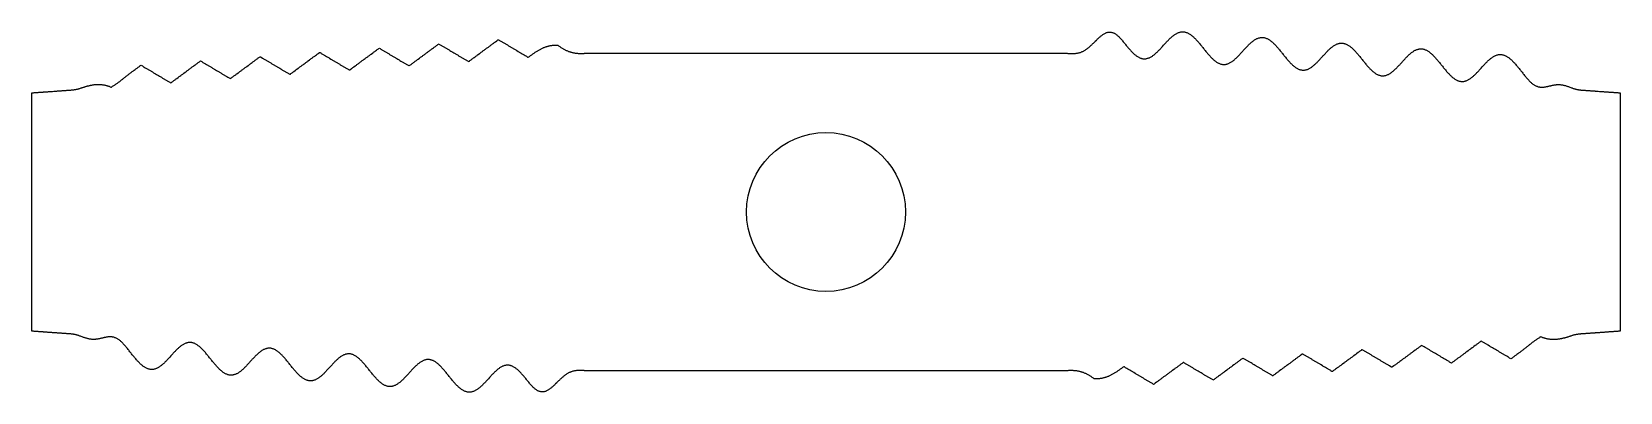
# Model space of a CAD drawing. Header units: inches. Extents: x -21.3 to 48.7, y 37.6 to 53.5.
import ezdxf

# ---------------------------------------------------------------- set-up
doc = ezdxf.new("R2010")
doc.units = ezdxf.units.IN
doc.header["$MEASUREMENT"] = 0
doc.layers.add('cut', color=250, linetype='Continuous')

msp = doc.modelspace()

# ---------------------------------------------------------------- linework, layer by layer
at = {"layer": 'cut'}
msp.add_line((3.181, 52.514), (24.136, 52.514), dxfattribs=at)
msp.add_lwpolyline([(24.136, 52.514), (24.162, 52.514), (24.189, 52.512), (24.215, 52.51), (24.241, 52.508), (24.267, 52.506), (24.293, 52.504), (24.32, 52.503), (24.346, 52.501), (24.372, 52.499), (24.398, 52.498), (24.424, 52.497), (24.451, 52.496), (24.477, 52.495), (24.503, 52.495), (24.529, 52.495), (24.555, 52.495), (24.582, 52.496), (24.608, 52.497), (24.634, 52.499), (24.66, 52.502), (24.686, 52.505), (24.713, 52.509), (24.739, 52.513), (24.765, 52.518), (24.791, 52.524), (24.817, 52.531), (24.844, 52.539), (24.87, 52.547), (24.896, 52.557), (24.922, 52.567), (24.948, 52.578), (24.975, 52.59), (25.001, 52.604), (25.027, 52.618), (25.053, 52.633), (25.079, 52.649), (25.106, 52.666), (25.132, 52.684), (25.158, 52.703), (25.184, 52.722), (25.21, 52.743), (25.237, 52.764), (25.263, 52.786), (25.289, 52.809), (25.315, 52.832), (25.341, 52.856), (25.368, 52.88), (25.394, 52.905), (25.42, 52.93), (25.446, 52.956), (25.472, 52.982), (25.498, 53.007), (25.525, 53.033), (25.577, 53.085), (25.603, 53.111), (25.629, 53.136), (25.656, 53.161), (25.682, 53.185), (25.708, 53.209), (25.734, 53.232), (25.76, 53.254), (25.787, 53.275), (25.813, 53.296), (25.839, 53.315), (25.865, 53.334), (25.891, 53.351), (25.918, 53.366), (25.944, 53.381), (25.97, 53.394), (25.996, 53.405), (26.022, 53.415), (26.049, 53.424), (26.075, 53.43), (26.101, 53.435), (26.127, 53.438), (26.154, 53.44), (26.18, 53.44), (26.206, 53.437), (26.232, 53.433), (26.258, 53.428), (26.285, 53.42), (26.311, 53.41), (26.337, 53.399), (26.363, 53.386), (26.389, 53.371), (26.415, 53.355), (26.442, 53.337), (26.468, 53.317), (26.494, 53.296), (26.52, 53.273), (26.546, 53.249), (26.573, 53.223), (26.599, 53.197), (26.625, 53.169), (26.651, 53.14), (26.677, 53.11), (26.704, 53.08), (26.73, 53.048), (26.756, 53.016), (26.782, 52.984), (26.808, 52.951), (26.835, 52.918), (26.861, 52.886), (26.887, 52.854), (26.913, 52.822), (26.939, 52.79), (26.966, 52.759), (26.992, 52.728), (27.018, 52.697), (27.044, 52.668), (27.07, 52.639), (27.097, 52.61), (27.123, 52.583), (27.149, 52.556), (27.175, 52.53), (27.201, 52.505), (27.228, 52.481), (27.254, 52.458), (27.28, 52.436), (27.306, 52.416), (27.332, 52.396), (27.359, 52.378), (27.385, 52.361), (27.411, 52.345), (27.437, 52.331), (27.463, 52.317), (27.49, 52.306), (27.516, 52.295), (27.542, 52.286), (27.568, 52.279), (27.594, 52.273), (27.621, 52.268), (27.647, 52.265), (27.673, 52.263), (27.699, 52.263), (27.725, 52.264), (27.752, 52.266), (27.778, 52.27), (27.804, 52.276), (27.83, 52.283), (27.856, 52.291), (27.883, 52.3), (27.909, 52.311), (27.935, 52.323), (27.961, 52.337), (27.987, 52.351), (28.014, 52.367), (28.04, 52.384), (28.066, 52.403), (28.092, 52.422), (28.118, 52.442), (28.145, 52.464), (28.171, 52.486), (28.197, 52.509), (28.223, 52.533), (28.249, 52.558), (28.276, 52.583), (28.302, 52.609), (28.328, 52.636), (28.354, 52.663), (28.38, 52.691), (28.407, 52.719), (28.433, 52.747), (28.459, 52.775), (28.485, 52.804), (28.538, 52.862), (28.564, 52.891), (28.59, 52.92), (28.616, 52.949), (28.642, 52.977), (28.669, 53.006), (28.695, 53.034), (28.721, 53.061), (28.747, 53.088), (28.773, 53.114), (28.8, 53.14), (28.826, 53.166), (28.852, 53.19), (28.878, 53.214), (28.904, 53.237), (28.931, 53.258), (28.957, 53.279), (28.983, 53.299), (29.009, 53.318), (29.035, 53.336), (29.062, 53.353), (29.088, 53.368), (29.114, 53.383), (29.14, 53.396), (29.166, 53.408), (29.193, 53.418), (29.219, 53.427), (29.245, 53.435), (29.271, 53.441), (29.297, 53.446), (29.324, 53.45), (29.35, 53.452), (29.376, 53.452), (29.402, 53.452), (29.428, 53.449), (29.455, 53.446), (29.481, 53.441), (29.507, 53.434), (29.533, 53.426), (29.559, 53.417), (29.586, 53.406), (29.612, 53.393), (29.638, 53.38), (29.664, 53.365), (29.69, 53.349), (29.717, 53.331), (29.743, 53.313), (29.769, 53.293), (29.795, 53.272), (29.821, 53.25), (29.848, 53.226), (29.874, 53.202), (29.9, 53.177), (29.926, 53.151), (29.952, 53.124), (29.978, 53.096), (30.005, 53.067), (30.031, 53.038), (30.057, 53.008), (30.083, 52.977), (30.109, 52.946), (30.136, 52.915), (30.162, 52.883), (30.188, 52.851), (30.214, 52.819), (30.24, 52.786), (30.267, 52.753), (30.293, 52.721), (30.319, 52.688), (30.345, 52.655), (30.372, 52.623), (30.398, 52.591), (30.424, 52.559), (30.45, 52.527), (30.476, 52.496), (30.503, 52.465), (30.529, 52.435), (30.555, 52.406), (30.581, 52.377), (30.607, 52.349), (30.634, 52.322), (30.66, 52.295), (30.686, 52.27), (30.712, 52.245), (30.738, 52.222), (30.765, 52.199), (30.791, 52.178), (30.817, 52.158), (30.843, 52.139), (30.869, 52.121), (30.895, 52.104), (30.922, 52.089), (30.948, 52.075), (30.974, 52.063), (31, 52.051), (31.026, 52.042), (31.053, 52.033), (31.079, 52.026), (31.105, 52.021), (31.131, 52.017), (31.157, 52.014), (31.184, 52.013), (31.21, 52.013), (31.236, 52.015), (31.262, 52.018), (31.288, 52.022), (31.315, 52.028), (31.341, 52.036), (31.367, 52.044), (31.393, 52.054), (31.419, 52.066), (31.446, 52.079), (31.472, 52.093), (31.498, 52.108), (31.524, 52.124), (31.55, 52.142), (31.577, 52.16), (31.603, 52.18), (31.629, 52.201), (31.655, 52.222), (31.681, 52.245), (31.708, 52.269), (31.734, 52.293), (31.76, 52.318), (31.786, 52.343), (31.812, 52.37), (31.839, 52.397), (31.865, 52.424), (31.891, 52.452), (31.917, 52.48), (31.943, 52.509), (31.97, 52.537), (31.996, 52.566), (32.022, 52.595), (32.048, 52.624), (32.074, 52.653), (32.101, 52.682), (32.127, 52.71), (32.153, 52.739), (32.179, 52.767), (32.205, 52.795), (32.232, 52.822), (32.258, 52.849), (32.284, 52.875), (32.31, 52.901), (32.336, 52.926), (32.363, 52.95), (32.389, 52.973), (32.415, 52.996), (32.441, 53.017), (32.467, 53.038), (32.494, 53.057), (32.52, 53.076), (32.546, 53.093), (32.572, 53.109), (32.598, 53.124), (32.625, 53.138), (32.651, 53.151), (32.677, 53.162), (32.703, 53.172), (32.729, 53.181), (32.756, 53.188), (32.782, 53.193), (32.808, 53.198), (32.834, 53.201), (32.86, 53.202), (32.887, 53.202), (32.913, 53.201), (32.939, 53.198), (32.965, 53.194), (32.991, 53.188), (33.018, 53.181), (33.044, 53.172), (33.07, 53.162), (33.096, 53.151), (33.122, 53.138), (33.149, 53.124), (33.175, 53.109), (33.201, 53.092), (33.227, 53.074), (33.253, 53.055), (33.28, 53.034), (33.306, 53.013), (33.332, 52.99), (33.358, 52.967), (33.384, 52.942), (33.411, 52.916), (33.437, 52.89), (33.463, 52.862), (33.489, 52.834), (33.515, 52.805), (33.542, 52.776), (33.568, 52.746), (33.594, 52.715), (33.62, 52.684), (33.646, 52.652), (33.673, 52.62), (33.699, 52.588), (33.725, 52.555), (33.751, 52.523), (33.777, 52.49), (33.804, 52.457), (33.83, 52.425), (33.856, 52.392), (33.882, 52.36), (33.908, 52.328), (33.935, 52.296), (33.961, 52.264), (33.987, 52.233), (34.013, 52.203), (34.039, 52.173), (34.066, 52.144), (34.092, 52.115), (34.118, 52.088), (34.144, 52.061), (34.17, 52.035), (34.197, 52.01), (34.223, 51.986), (34.249, 51.962), (34.275, 51.94), (34.301, 51.919), (34.328, 51.9), (34.354, 51.881), (34.38, 51.864), (34.406, 51.848), (34.432, 51.833), (34.458, 51.82), (34.485, 51.808), (34.511, 51.797), (34.537, 51.788), (34.563, 51.78), (34.59, 51.774), (34.616, 51.769), (34.642, 51.765), (34.668, 51.763), (34.694, 51.763), (34.721, 51.763), (34.747, 51.766), (34.773, 51.769), (34.799, 51.775), (34.825, 51.781), (34.852, 51.789), (34.878, 51.798), (34.904, 51.809), (34.93, 51.821), (34.956, 51.834), (34.983, 51.849), (35.009, 51.864), (35.035, 51.881), (35.061, 51.899), (35.087, 51.918), (35.114, 51.938), (35.14, 51.96), (35.166, 51.982), (35.192, 52.005), (35.218, 52.028), (35.245, 52.053), (35.271, 52.078), (35.297, 52.104), (35.323, 52.131), (35.349, 52.158), (35.375, 52.185), (35.402, 52.213), (35.428, 52.242), (35.454, 52.27), (35.48, 52.299), (35.533, 52.357), (35.559, 52.386), (35.585, 52.415), (35.611, 52.444), (35.637, 52.472), (35.664, 52.5), (35.69, 52.528), (35.716, 52.556), (35.742, 52.583), (35.768, 52.61), (35.795, 52.636), (35.821, 52.661), (35.847, 52.685), (35.873, 52.709), (35.899, 52.732), (35.926, 52.754), (35.952, 52.776), (35.978, 52.796), (36.004, 52.815), (36.03, 52.833), (36.057, 52.85), (36.083, 52.866), (36.109, 52.88), (36.135, 52.894), (36.161, 52.906), (36.188, 52.916), (36.214, 52.926), (36.24, 52.934), (36.266, 52.94), (36.292, 52.945), (36.319, 52.949), (36.345, 52.952), (36.371, 52.952), (36.397, 52.952), (36.423, 52.95), (36.45, 52.947), (36.476, 52.942), (36.502, 52.935), (36.528, 52.928), (36.554, 52.918), (36.581, 52.908), (36.607, 52.896), (36.633, 52.883), (36.659, 52.868), (36.685, 52.852), (36.712, 52.835), (36.738, 52.816), (36.764, 52.797), (36.79, 52.776), (36.816, 52.754), (36.843, 52.731), (36.869, 52.707), (36.895, 52.682), (36.921, 52.656), (36.947, 52.629), (36.974, 52.601), (37, 52.573), (37.026, 52.543), (37.052, 52.514), (37.078, 52.483), (37.105, 52.452), (37.131, 52.421), (37.157, 52.389), (37.183, 52.357), (37.209, 52.325), (37.236, 52.292), (37.262, 52.259), (37.288, 52.227), (37.314, 52.194), (37.34, 52.161), (37.367, 52.129), (37.393, 52.097), (37.419, 52.065), (37.445, 52.033), (37.471, 52.002), (37.498, 51.971), (37.524, 51.941), (37.55, 51.911), (37.576, 51.882), (37.602, 51.854), (37.629, 51.827), (37.655, 51.8), (37.681, 51.774), (37.707, 51.75), (37.733, 51.726), (37.76, 51.703), (37.786, 51.682), (37.812, 51.661), (37.838, 51.642), (37.864, 51.624), (37.891, 51.607), (37.917, 51.592), (37.943, 51.578), (37.969, 51.565), (37.995, 51.553), (38.022, 51.543), (38.048, 51.535), (38.074, 51.527), (38.1, 51.522), (38.126, 51.517), (38.153, 51.514), (38.179, 51.513), (38.205, 51.513), (38.231, 51.514), (38.257, 51.517), (38.284, 51.521), (38.31, 51.527), (38.336, 51.534), (38.362, 51.543), (38.388, 51.552), (38.415, 51.564), (38.441, 51.576), (38.467, 51.59), (38.493, 51.605), (38.519, 51.621), (38.546, 51.638), (38.572, 51.657), (38.598, 51.676), (38.624, 51.697), (38.65, 51.718), (38.677, 51.741), (38.703, 51.764), (38.729, 51.788), (38.755, 51.813), (38.781, 51.839), (38.808, 51.865), (38.834, 51.892), (38.86, 51.919), (38.886, 51.947), (38.912, 51.975), (38.939, 52.003), (38.965, 52.032), (38.991, 52.061), (39.017, 52.09), (39.043, 52.119), (39.07, 52.148), (39.096, 52.176), (39.122, 52.205), (39.148, 52.234), (39.174, 52.262), (39.201, 52.29), (39.227, 52.317), (39.253, 52.344), (39.279, 52.37), (39.305, 52.396), (39.332, 52.421), (39.358, 52.445), (39.384, 52.469), (39.41, 52.491), (39.436, 52.513), (39.463, 52.534), (39.489, 52.554), (39.515, 52.572), (39.541, 52.59), (39.567, 52.606), (39.594, 52.622), (39.62, 52.636), (39.646, 52.649), (39.672, 52.66), (39.698, 52.67), (39.725, 52.679), (39.751, 52.686), (39.777, 52.692), (39.803, 52.697), (39.829, 52.7), (39.855, 52.702), (39.882, 52.702), (39.908, 52.701), (39.934, 52.699), (39.96, 52.695), (39.986, 52.689), (40.013, 52.682), (40.039, 52.674), (40.065, 52.664), (40.091, 52.653), (40.117, 52.641), (40.144, 52.627), (40.17, 52.612), (40.196, 52.595), (40.222, 52.577), (40.248, 52.558), (40.275, 52.538), (40.301, 52.517), (40.327, 52.495), (40.353, 52.471), (40.379, 52.447), (40.406, 52.421), (40.432, 52.395), (40.458, 52.368), (40.484, 52.34), (40.511, 52.311), (40.537, 52.281), (40.563, 52.251), (40.589, 52.221), (40.615, 52.189), (40.642, 52.158), (40.668, 52.126), (40.694, 52.094), (40.72, 52.061), (40.746, 52.029), (40.772, 51.996), (40.799, 51.963), (40.825, 51.931), (40.851, 51.898), (40.877, 51.866), (40.903, 51.834), (40.93, 51.802), (40.956, 51.77), (40.982, 51.739), (41.008, 51.709), (41.034, 51.679), (41.061, 51.649), (41.087, 51.621), (41.113, 51.593), (41.139, 51.566), (41.165, 51.54), (41.192, 51.514), (41.218, 51.49), (41.244, 51.467), (41.27, 51.444), (41.296, 51.423), (41.323, 51.403), (41.349, 51.385), (41.375, 51.367), (41.401, 51.351), (41.427, 51.336), (41.454, 51.322), (41.48, 51.31), (41.506, 51.299), (41.532, 51.29), (41.558, 51.281), (41.585, 51.275), (41.611, 51.27), (41.637, 51.266), (41.663, 51.263), (41.689, 51.263), (41.716, 51.263), (41.742, 51.265), (41.768, 51.269), (41.794, 51.273), (41.82, 51.28), (41.847, 51.287), (41.873, 51.296), (41.899, 51.307), (41.925, 51.319), (41.951, 51.332), (41.978, 51.346), (42.004, 51.361), (42.03, 51.378), (42.056, 51.396), (42.082, 51.415), (42.109, 51.435), (42.135, 51.456), (42.161, 51.477), (42.187, 51.5), (42.213, 51.524), (42.24, 51.548), (42.266, 51.573), (42.292, 51.599), (42.318, 51.626), (42.344, 51.653), (42.371, 51.68), (42.397, 51.708), (42.423, 51.736), (42.449, 51.765), (42.475, 51.794), (42.502, 51.822), (42.528, 51.851), (42.58, 51.909), (42.606, 51.938), (42.633, 51.967), (42.659, 51.995), (42.685, 52.023), (42.711, 52.051), (42.737, 52.078), (42.764, 52.105), (42.79, 52.131), (42.816, 52.156), (42.842, 52.181), (42.868, 52.205), (42.895, 52.228), (42.921, 52.25), (42.947, 52.272), (42.973, 52.292), (42.999, 52.311), (43.026, 52.33), (43.052, 52.347), (43.078, 52.363), (43.104, 52.378), (43.13, 52.391), (43.157, 52.403), (43.183, 52.414), (43.209, 52.424), (43.235, 52.432), (43.261, 52.439), (43.288, 52.445), (43.314, 52.449), (43.34, 52.451), (43.366, 52.452), (43.392, 52.452), (43.419, 52.45), (43.445, 52.447), (43.471, 52.443), (43.497, 52.437), (43.523, 52.429), (43.55, 52.42), (43.576, 52.41), (43.602, 52.398), (43.628, 52.385), (43.654, 52.371), (43.681, 52.355), (43.707, 52.338), (43.733, 52.32), (43.759, 52.3), (43.785, 52.28), (43.812, 52.258), (43.838, 52.235), (43.864, 52.211), (43.89, 52.186), (43.916, 52.161), (43.943, 52.134), (43.969, 52.106), (43.995, 52.078), (44.021, 52.049), (44.047, 52.019), (44.074, 51.989), (44.1, 51.958), (44.126, 51.927), (44.152, 51.895), (44.178, 51.863), (44.205, 51.831), (44.231, 51.798), (44.257, 51.766), (44.283, 51.733), (44.309, 51.7), (44.335, 51.667), (44.362, 51.633), (44.388, 51.6), (44.414, 51.567), (44.44, 51.534), (44.466, 51.501), (44.493, 51.469), (44.519, 51.438), (44.545, 51.407), (44.571, 51.377), (44.597, 51.347), (44.624, 51.319), (44.65, 51.291), (44.676, 51.265), (44.702, 51.24), (44.729, 51.216), (44.755, 51.193), (44.781, 51.172), (44.807, 51.152), (44.833, 51.133), (44.86, 51.116), (44.886, 51.1), (44.912, 51.085), (44.938, 51.072), (44.964, 51.06), (44.991, 51.05), (45.017, 51.041), (45.043, 51.033), (45.069, 51.027), (45.095, 51.022), (45.122, 51.018), (45.148, 51.015), (45.174, 51.013), (45.2, 51.012), (45.226, 51.012), (45.252, 51.013), (45.279, 51.016), (45.305, 51.018), (45.331, 51.022), (45.357, 51.026), (45.383, 51.03), (45.41, 51.036), (45.436, 51.041), (45.462, 51.047), (45.488, 51.053), (45.514, 51.059), (45.541, 51.065), (45.567, 51.072), (45.593, 51.078), (45.619, 51.084), (45.645, 51.09), (45.672, 51.096), (45.698, 51.101), (45.724, 51.106), (45.75, 51.11), (45.776, 51.114), (45.803, 51.118), (45.829, 51.121), (45.855, 51.123), (45.881, 51.125), (45.907, 51.126), (45.934, 51.126), (45.96, 51.126), (45.986, 51.125), (46.012, 51.123), (46.038, 51.121), (46.065, 51.118), (46.091, 51.114), (46.117, 51.11), (46.143, 51.105), (46.169, 51.099), (46.196, 51.093), (46.222, 51.086), (46.248, 51.079), (46.274, 51.071), (46.3, 51.063), (46.327, 51.054), (46.353, 51.045), (46.379, 51.036), (46.405, 51.027), (46.431, 51.017), (46.484, 50.998), (46.51, 50.989), (46.536, 50.979), (46.562, 50.97), (46.589, 50.961), (46.615, 50.952), (46.641, 50.944), (46.667, 50.936), (46.693, 50.928), (46.72, 50.921), (46.746, 50.915), (46.772, 50.909), (46.798, 50.903), (46.824, 50.899), (46.851, 50.895), (46.877, 50.892), (46.903, 50.889), (46.929, 50.887), (46.955, 50.885), (46.982, 50.884), (47.008, 50.882), (47.034, 50.88), (47.06, 50.878), (47.086, 50.876), (47.113, 50.874), (47.139, 50.872), (47.165, 50.87), (47.191, 50.869), (47.217, 50.867), (47.244, 50.865), (47.27, 50.863), (47.296, 50.861), (47.322, 50.859), (47.348, 50.857), (47.375, 50.855), (47.401, 50.854), (47.427, 50.852), (47.453, 50.85), (47.479, 50.848), (47.506, 50.846), (47.532, 50.844), (47.558, 50.842), (47.584, 50.841), (47.61, 50.839), (47.637, 50.837), (47.663, 50.835), (47.689, 50.833), (47.741, 50.829), (47.768, 50.827), (47.794, 50.826), (47.82, 50.824), (47.846, 50.822), (47.872, 50.82), (47.899, 50.818), (47.925, 50.816), (47.951, 50.814), (47.977, 50.812), (48.003, 50.811), (48.03, 50.809), (48.056, 50.807), (48.082, 50.805), (48.108, 50.803), (48.134, 50.801), (48.161, 50.799), (48.187, 50.797), (48.213, 50.796), (48.239, 50.794), (48.265, 50.792), (48.292, 50.79), (48.318, 50.788), (48.344, 50.786), (48.37, 50.784), (48.396, 50.782), (48.423, 50.781), (48.449, 50.779), (48.475, 50.777), (48.501, 50.775), (48.554, 50.771), (48.58, 50.769), (48.606, 50.768), (48.632, 50.766), (48.658, 50.764), (48.658, 40.264), (48.632, 40.262), (48.606, 40.26), (48.58, 40.258), (48.554, 40.256), (48.501, 40.253), (48.475, 40.251), (48.449, 40.249), (48.423, 40.247), (48.396, 40.245), (48.37, 40.243), (48.344, 40.241), (48.318, 40.239), (48.292, 40.238), (48.265, 40.236), (48.239, 40.234), (48.213, 40.232), (48.187, 40.23), (48.161, 40.228), (48.134, 40.226), (48.108, 40.224), (48.082, 40.223), (48.056, 40.221), (48.03, 40.219), (48.003, 40.217), (47.977, 40.215), (47.951, 40.213), (47.925, 40.211), (47.899, 40.21), (47.872, 40.208), (47.846, 40.206), (47.82, 40.204), (47.794, 40.202), (47.768, 40.2), (47.741, 40.198), (47.689, 40.195), (47.663, 40.193), (47.637, 40.191), (47.61, 40.189), (47.584, 40.187), (47.558, 40.185), (47.532, 40.183), (47.506, 40.181), (47.479, 40.18), (47.453, 40.178), (47.427, 40.176), (47.401, 40.174), (47.375, 40.172), (47.348, 40.17), (47.322, 40.168), (47.296, 40.166), (47.27, 40.165), (47.244, 40.163), (47.217, 40.161), (47.191, 40.159), (47.165, 40.157), (47.139, 40.155), (47.113, 40.153), (47.086, 40.152), (47.06, 40.15), (47.034, 40.148), (47.008, 40.146), (46.982, 40.144), (46.955, 40.142), (46.929, 40.14), (46.903, 40.138), (46.877, 40.136), (46.851, 40.134), (46.824, 40.131), (46.798, 40.128), (46.772, 40.124), (46.746, 40.12), (46.72, 40.115), (46.693, 40.11), (46.667, 40.104), (46.641, 40.098), (46.615, 40.091), (46.589, 40.083), (46.562, 40.075), (46.536, 40.067), (46.51, 40.058), (46.484, 40.048), (46.458, 40.039), (46.431, 40.031), (46.405, 40.023), (46.379, 40.015), (46.353, 40.007), (46.327, 39.999), (46.3, 39.992), (46.274, 39.984), (46.248, 39.977), (46.222, 39.97), (46.196, 39.963), (46.169, 39.956), (46.143, 39.949), (46.117, 39.943), (46.091, 39.937), (46.065, 39.931), (46.038, 39.926), (46.012, 39.921), (45.986, 39.916), (45.96, 39.912), (45.934, 39.908), (45.907, 39.905), (45.881, 39.902), (45.855, 39.899), (45.829, 39.897), (45.803, 39.895), (45.776, 39.894), (45.75, 39.893), (45.724, 39.893), (45.698, 39.893), (45.672, 39.894), (45.645, 39.895), (45.619, 39.897), (45.593, 39.899), (45.567, 39.902), (45.541, 39.906), (45.514, 39.909), (45.488, 39.914), (45.462, 39.919), (45.436, 39.924), (45.41, 39.93), (45.383, 39.937), (45.357, 39.944), (45.331, 39.951), (45.305, 39.959), (45.279, 39.968), (45.252, 39.977), (45.226, 39.987), (45.2, 39.997), (45.174, 40.007), (45.148, 40.008), (45.122, 39.993), (45.095, 39.977), (45.069, 39.961), (45.043, 39.944), (45.017, 39.927), (44.991, 39.91), (44.964, 39.892), (44.938, 39.874), (44.912, 39.856), (44.886, 39.837), (44.86, 39.818), (44.833, 39.798), (44.807, 39.779), (44.781, 39.759), (44.755, 39.739), (44.729, 39.718), (44.702, 39.698), (44.676, 39.677), (44.65, 39.657), (44.624, 39.636), (44.597, 39.615), (44.571, 39.594), (44.545, 39.573), (44.519, 39.552), (44.493, 39.531), (44.466, 39.51), (44.44, 39.489), (44.414, 39.468), (44.388, 39.447), (44.362, 39.427), (44.335, 39.407), (44.309, 39.387), (44.283, 39.368), (44.231, 39.329), (44.205, 39.31), (44.178, 39.29), (44.152, 39.271), (44.1, 39.232), (44.074, 39.213), (44.047, 39.194), (44.021, 39.174), (43.969, 39.136), (43.943, 39.116), (43.916, 39.097), (43.89, 39.078), (43.864, 39.058), (43.838, 39.05), (43.785, 39.081), (43.759, 39.097), (43.733, 39.112), (43.707, 39.128), (43.654, 39.159), (43.628, 39.175), (43.602, 39.19), (43.576, 39.206), (43.55, 39.221), (43.523, 39.237), (43.497, 39.253), (43.471, 39.268), (43.445, 39.284), (43.419, 39.299), (43.392, 39.315), (43.366, 39.331), (43.34, 39.346), (43.314, 39.362), (43.288, 39.377), (43.261, 39.393), (43.235, 39.409), (43.209, 39.424), (43.157, 39.455), (43.13, 39.471), (43.104, 39.487), (43.078, 39.502), (43.026, 39.533), (42.999, 39.549), (42.973, 39.564), (42.947, 39.58), (42.921, 39.596), (42.895, 39.611), (42.842, 39.642), (42.816, 39.658), (42.79, 39.674), (42.764, 39.689), (42.711, 39.72), (42.685, 39.736), (42.659, 39.752), (42.633, 39.767), (42.606, 39.783), (42.58, 39.798), (42.554, 39.814), (42.528, 39.822), (42.502, 39.803), (42.475, 39.783), (42.449, 39.764), (42.397, 39.725), (42.371, 39.706), (42.344, 39.687), (42.318, 39.667), (42.292, 39.648), (42.266, 39.629), (42.213, 39.59), (42.187, 39.571), (42.161, 39.551), (42.135, 39.532), (42.082, 39.493), (42.056, 39.474), (42.03, 39.455), (42.004, 39.435), (41.978, 39.416), (41.951, 39.397), (41.899, 39.358), (41.873, 39.339), (41.847, 39.319), (41.82, 39.3), (41.768, 39.261), (41.742, 39.242), (41.716, 39.223), (41.689, 39.203), (41.663, 39.184), (41.637, 39.165), (41.585, 39.126), (41.558, 39.107), (41.532, 39.087), (41.506, 39.068), (41.454, 39.029), (41.427, 39.01), (41.401, 38.991), (41.375, 38.971), (41.349, 38.952), (41.323, 38.933), (41.27, 38.894), (41.244, 38.875), (41.218, 38.859), (41.192, 38.875), (41.165, 38.89), (41.139, 38.906), (41.113, 38.922), (41.087, 38.937), (41.061, 38.953), (41.034, 38.968), (41.008, 38.984), (40.956, 39.015), (40.93, 39.031), (40.903, 39.046), (40.877, 39.062), (40.825, 39.093), (40.799, 39.109), (40.772, 39.124), (40.746, 39.14), (40.72, 39.156), (40.694, 39.171), (40.668, 39.187), (40.642, 39.202), (40.615, 39.218), (40.589, 39.234), (40.563, 39.249), (40.511, 39.28), (40.484, 39.296), (40.458, 39.312), (40.432, 39.327), (40.406, 39.343), (40.379, 39.358), (40.353, 39.374), (40.327, 39.39), (40.301, 39.405), (40.275, 39.421), (40.248, 39.436), (40.222, 39.452), (40.196, 39.468), (40.17, 39.483), (40.144, 39.499), (40.117, 39.514), (40.091, 39.53), (40.065, 39.545), (40.013, 39.577), (39.986, 39.592), (39.96, 39.608), (39.934, 39.623), (39.908, 39.638), (39.882, 39.619), (39.855, 39.6), (39.829, 39.58), (39.803, 39.561), (39.777, 39.542), (39.751, 39.522), (39.698, 39.484), (39.672, 39.464), (39.646, 39.445), (39.62, 39.426), (39.567, 39.387), (39.541, 39.368), (39.515, 39.348), (39.489, 39.329), (39.436, 39.29), (39.41, 39.271), (39.384, 39.252), (39.358, 39.232), (39.332, 39.213), (39.305, 39.194), (39.253, 39.155), (39.227, 39.136), (39.201, 39.116), (39.174, 39.097), (39.122, 39.058), (39.096, 39.039), (39.07, 39.02), (39.043, 39), (39.017, 38.981), (38.991, 38.962), (38.939, 38.923), (38.912, 38.904), (38.886, 38.884), (38.86, 38.865), (38.808, 38.826), (38.781, 38.807), (38.755, 38.788), (38.729, 38.768), (38.703, 38.749), (38.677, 38.73), (38.624, 38.691), (38.598, 38.672), (38.572, 38.684), (38.546, 38.7), (38.493, 38.731), (38.467, 38.747), (38.441, 38.762), (38.415, 38.778), (38.388, 38.794), (38.362, 38.809), (38.336, 38.825), (38.31, 38.84), (38.284, 38.856), (38.257, 38.871), (38.231, 38.887), (38.205, 38.903), (38.179, 38.918), (38.153, 38.934), (38.126, 38.949), (38.1, 38.965), (38.074, 38.981), (38.048, 38.996), (37.995, 39.027), (37.969, 39.043), (37.943, 39.059), (37.917, 39.074), (37.891, 39.09), (37.864, 39.105), (37.838, 39.121), (37.812, 39.137), (37.786, 39.152), (37.76, 39.168), (37.733, 39.183), (37.681, 39.215), (37.655, 39.23), (37.629, 39.246), (37.602, 39.261), (37.55, 39.293), (37.524, 39.308), (37.498, 39.324), (37.471, 39.339), (37.445, 39.355), (37.419, 39.37), (37.393, 39.386), (37.367, 39.402), (37.34, 39.417), (37.314, 39.433), (37.288, 39.449), (37.262, 39.435), (37.236, 39.416), (37.209, 39.397), (37.183, 39.377), (37.157, 39.358), (37.131, 39.339), (37.105, 39.319), (37.052, 39.281), (37.026, 39.261), (37, 39.242), (36.974, 39.223), (36.921, 39.184), (36.895, 39.165), (36.869, 39.145), (36.843, 39.126), (36.816, 39.107), (36.79, 39.087), (36.738, 39.049), (36.712, 39.029), (36.685, 39.01), (36.659, 38.991), (36.607, 38.952), (36.581, 38.933), (36.554, 38.913), (36.528, 38.894), (36.502, 38.875), (36.476, 38.855), (36.423, 38.817), (36.397, 38.797), (36.371, 38.778), (36.345, 38.759), (36.292, 38.72), (36.266, 38.701), (36.24, 38.681), (36.214, 38.662), (36.188, 38.643), (36.161, 38.623), (36.109, 38.585), (36.083, 38.565), (36.057, 38.546), (36.03, 38.527), (35.978, 38.488), (35.952, 38.494), (35.926, 38.509), (35.899, 38.525), (35.873, 38.541), (35.847, 38.556), (35.795, 38.587), (35.768, 38.603), (35.742, 38.619), (35.716, 38.634), (35.664, 38.665), (35.637, 38.681), (35.611, 38.697), (35.585, 38.712), (35.559, 38.728), (35.533, 38.743), (35.48, 38.775), (35.454, 38.79), (35.428, 38.806), (35.402, 38.821), (35.349, 38.852), (35.323, 38.868), (35.297, 38.884), (35.271, 38.899), (35.245, 38.915), (35.218, 38.93), (35.192, 38.946), (35.166, 38.962), (35.14, 38.977), (35.114, 38.993), (35.087, 39.008), (35.061, 39.024), (35.035, 39.04), (35.009, 39.055), (34.983, 39.071), (34.956, 39.086), (34.93, 39.102), (34.904, 39.118), (34.878, 39.133), (34.852, 39.149), (34.825, 39.164), (34.799, 39.18), (34.773, 39.196), (34.721, 39.227), (34.694, 39.242), (34.668, 39.258), (34.642, 39.252), (34.59, 39.213), (34.563, 39.194), (34.537, 39.174), (34.511, 39.155), (34.485, 39.136), (34.458, 39.116), (34.406, 39.078), (34.38, 39.058), (34.354, 39.039), (34.328, 39.02), (34.275, 38.981), (34.249, 38.962), (34.223, 38.942), (34.197, 38.923), (34.17, 38.904), (34.144, 38.884), (34.092, 38.846), (34.066, 38.826), (34.039, 38.807), (34.013, 38.788), (33.961, 38.749), (33.935, 38.73), (33.908, 38.71), (33.882, 38.691), (33.856, 38.672), (33.83, 38.652), (33.777, 38.614), (33.751, 38.594), (33.725, 38.575), (33.699, 38.556), (33.646, 38.517), (33.62, 38.497), (33.594, 38.478), (33.568, 38.459), (33.542, 38.439), (33.515, 38.42), (33.463, 38.381), (33.437, 38.362), (33.411, 38.343), (33.384, 38.323), (33.358, 38.304), (33.332, 38.303), (33.306, 38.319), (33.28, 38.334), (33.253, 38.35), (33.227, 38.366), (33.201, 38.381), (33.175, 38.397), (33.149, 38.412), (33.122, 38.428), (33.096, 38.444), (33.07, 38.459), (33.018, 38.49), (32.991, 38.506), (32.965, 38.522), (32.939, 38.537), (32.913, 38.553), (32.887, 38.568), (32.86, 38.584), (32.834, 38.6), (32.808, 38.615), (32.782, 38.631), (32.756, 38.646), (32.729, 38.662), (32.703, 38.678), (32.677, 38.693), (32.651, 38.709), (32.625, 38.724), (32.598, 38.74), (32.572, 38.756), (32.52, 38.787), (32.494, 38.802), (32.467, 38.818), (32.441, 38.833), (32.389, 38.865), (32.363, 38.88), (32.336, 38.896), (32.31, 38.911), (32.284, 38.927), (32.258, 38.943), (32.205, 38.974), (32.179, 38.989), (32.153, 39.005), (32.127, 39.021), (32.074, 39.052), (32.048, 39.067), (32.022, 39.068), (31.996, 39.049), (31.97, 39.029), (31.943, 39.01), (31.891, 38.971), (31.865, 38.952), (31.839, 38.933), (31.812, 38.913), (31.76, 38.875), (31.734, 38.855), (31.708, 38.836), (31.681, 38.817), (31.655, 38.797), (31.629, 38.778), (31.577, 38.739), (31.55, 38.72), (31.524, 38.7), (31.498, 38.681), (31.446, 38.642), (31.419, 38.623), (31.393, 38.604), (31.367, 38.584), (31.341, 38.565), (31.315, 38.546), (31.262, 38.507), (31.236, 38.488), (31.21, 38.468), (31.184, 38.449), (31.131, 38.41), (31.105, 38.391), (31.079, 38.372), (31.053, 38.352), (31.026, 38.333), (31, 38.314), (30.948, 38.275), (30.922, 38.256), (30.895, 38.236), (30.869, 38.217), (30.817, 38.178), (30.791, 38.159), (30.765, 38.14), (30.738, 38.12), (30.712, 38.113), (30.686, 38.128), (30.66, 38.144), (30.634, 38.159), (30.607, 38.175), (30.581, 38.191), (30.555, 38.206), (30.529, 38.222), (30.503, 38.238), (30.476, 38.253), (30.45, 38.269), (30.424, 38.284), (30.398, 38.3), (30.372, 38.315), (30.345, 38.331), (30.319, 38.347), (30.293, 38.362), (30.267, 38.378), (30.24, 38.393), (30.188, 38.425), (30.162, 38.44), (30.136, 38.456), (30.109, 38.471), (30.057, 38.503), (30.031, 38.518), (30.005, 38.534), (29.978, 38.549), (29.952, 38.565), (29.926, 38.581), (29.9, 38.596), (29.874, 38.612), (29.848, 38.627), (29.821, 38.643), (29.795, 38.659), (29.743, 38.69), (29.717, 38.705), (29.69, 38.721), (29.664, 38.737), (29.638, 38.752), (29.612, 38.768), (29.586, 38.783), (29.559, 38.799), (29.533, 38.815), (29.507, 38.83), (29.481, 38.846), (29.455, 38.861), (29.428, 38.877), (29.402, 38.884), (29.376, 38.865), (29.35, 38.845), (29.324, 38.826), (29.297, 38.807), (29.245, 38.768), (29.219, 38.749), (29.193, 38.729), (29.166, 38.71), (29.114, 38.671), (29.088, 38.652), (29.062, 38.633), (29.035, 38.613), (29.009, 38.594), (28.983, 38.575), (28.931, 38.536), (28.904, 38.517), (28.878, 38.497), (28.852, 38.478), (28.8, 38.439), (28.773, 38.42), (28.747, 38.401), (28.721, 38.381), (28.695, 38.362), (28.669, 38.343), (28.616, 38.304), (28.59, 38.285), (28.564, 38.265), (28.538, 38.246), (28.485, 38.207), (28.459, 38.188), (28.433, 38.169), (28.407, 38.149), (28.38, 38.13), (28.354, 38.111), (28.302, 38.072), (28.276, 38.053), (28.249, 38.033), (28.223, 38.014), (28.171, 37.975), (28.145, 37.956), (28.118, 37.937), (28.092, 37.922), (28.066, 37.938), (28.04, 37.953), (27.987, 37.985), (27.961, 38), (27.935, 38.016), (27.909, 38.031), (27.856, 38.063), (27.83, 38.078), (27.804, 38.094), (27.778, 38.109), (27.752, 38.125), (27.725, 38.14), (27.699, 38.156), (27.673, 38.172), (27.647, 38.187), (27.621, 38.203), (27.594, 38.218), (27.568, 38.234), (27.542, 38.25), (27.516, 38.265), (27.49, 38.281), (27.463, 38.296), (27.437, 38.312), (27.411, 38.328), (27.359, 38.359), (27.332, 38.374), (27.306, 38.39), (27.28, 38.406), (27.228, 38.437), (27.201, 38.452), (27.175, 38.468), (27.149, 38.484), (27.123, 38.499), (27.097, 38.515), (27.044, 38.546), (27.018, 38.562), (26.992, 38.577), (26.966, 38.593), (26.913, 38.624), (26.887, 38.64), (26.861, 38.655), (26.835, 38.671), (26.808, 38.686), (26.782, 38.7), (26.73, 38.662), (26.704, 38.643), (26.677, 38.623), (26.651, 38.604), (26.625, 38.586), (26.599, 38.567), (26.573, 38.548), (26.546, 38.53), (26.52, 38.512), (26.494, 38.494), (26.468, 38.477), (26.442, 38.46), (26.415, 38.443), (26.389, 38.426), (26.363, 38.41), (26.337, 38.395), (26.311, 38.379), (26.285, 38.364), (26.258, 38.35), (26.232, 38.336), (26.206, 38.323), (26.18, 38.31), (26.154, 38.297), (26.127, 38.285), (26.101, 38.274), (26.075, 38.263), (26.049, 38.253), (26.022, 38.243), (25.996, 38.234), (25.97, 38.225), (25.944, 38.217), (25.918, 38.209), (25.891, 38.202), (25.865, 38.196), (25.839, 38.19), (25.813, 38.185), (25.787, 38.18), (25.76, 38.176), (25.734, 38.173), (25.708, 38.17), (25.682, 38.168), (25.656, 38.166), (25.629, 38.165), (25.603, 38.164), (25.577, 38.164), (25.551, 38.165), (25.525, 38.166), (25.498, 38.168), (25.472, 38.17), (25.446, 38.189), (25.42, 38.208), (25.394, 38.227), (25.368, 38.245), (25.341, 38.262), (25.315, 38.279), (25.289, 38.296), (25.263, 38.311), (25.237, 38.327), (25.21, 38.341), (25.184, 38.355), (25.158, 38.369), (25.132, 38.382), (25.106, 38.394), (25.079, 38.406), (25.053, 38.417), (25.027, 38.428), (25.001, 38.438), (24.975, 38.447), (24.948, 38.456), (24.922, 38.464), (24.896, 38.472), (24.87, 38.479), (24.844, 38.486), (24.817, 38.492), (24.791, 38.497), (24.765, 38.502), (24.739, 38.507), (24.713, 38.511), (24.686, 38.514), (24.66, 38.518), (24.634, 38.52), (24.608, 38.523), (24.582, 38.524), (24.555, 38.526), (24.529, 38.527), (24.503, 38.528), (24.477, 38.528), (24.451, 38.528), (24.424, 38.528), (24.398, 38.527), (24.372, 38.526), (24.346, 38.525), (24.32, 38.524), (24.293, 38.523), (24.267, 38.521), (24.241, 38.52), (24.215, 38.518), (24.189, 38.516), (24.162, 38.514), (24.136, 38.514), (3.181, 38.514), (3.154, 38.514), (3.128, 38.516), (3.102, 38.518), (3.076, 38.52), (3.049, 38.521), (3.023, 38.523), (2.997, 38.525), (2.971, 38.527), (2.945, 38.528), (2.919, 38.53), (2.892, 38.531), (2.866, 38.532), (2.84, 38.532), (2.814, 38.533), (2.788, 38.533), (2.761, 38.532), (2.735, 38.531), (2.709, 38.53), (2.683, 38.528), (2.657, 38.526), (2.63, 38.523), (2.604, 38.519), (2.578, 38.515), (2.552, 38.509), (2.526, 38.503), (2.499, 38.497), (2.473, 38.489), (2.447, 38.48), (2.421, 38.471), (2.395, 38.461), (2.368, 38.449), (2.342, 38.437), (2.316, 38.424), (2.29, 38.41), (2.264, 38.395), (2.237, 38.379), (2.211, 38.362), (2.185, 38.344), (2.159, 38.325), (2.133, 38.305), (2.106, 38.285), (2.08, 38.264), (2.054, 38.242), (2.028, 38.219), (2.002, 38.196), (1.975, 38.172), (1.949, 38.147), (1.923, 38.122), (1.897, 38.097), (1.871, 38.072), (1.844, 38.046), (1.818, 38.02), (1.792, 37.994), (1.74, 37.942), (1.713, 37.917), (1.687, 37.892), (1.661, 37.867), (1.635, 37.843), (1.609, 37.819), (1.582, 37.796), (1.556, 37.774), (1.53, 37.752), (1.504, 37.732), (1.478, 37.712), (1.451, 37.694), (1.425, 37.677), (1.399, 37.661), (1.373, 37.647), (1.347, 37.634), (1.32, 37.622), (1.294, 37.612), (1.268, 37.604), (1.242, 37.597), (1.216, 37.592), (1.189, 37.589), (1.163, 37.588), (1.137, 37.588), (1.111, 37.59), (1.085, 37.594), (1.058, 37.6), (1.032, 37.608), (1.006, 37.617), (0.98, 37.628), (0.954, 37.641), (0.927, 37.656), (0.901, 37.673), (0.875, 37.691), (0.849, 37.711), (0.823, 37.732), (0.796, 37.755), (0.77, 37.779), (0.744, 37.804), (0.718, 37.831), (0.692, 37.859), (0.665, 37.887), (0.639, 37.917), (0.613, 37.948), (0.587, 37.979), (0.561, 38.011), (0.534, 38.044), (0.508, 38.076), (0.482, 38.109), (0.456, 38.142), (0.43, 38.174), (0.403, 38.206), (0.377, 38.238), (0.351, 38.269), (0.325, 38.3), (0.299, 38.33), (0.272, 38.36), (0.246, 38.389), (0.22, 38.417), (0.194, 38.445), (0.168, 38.472), (0.141, 38.498), (0.115, 38.522), (0.089, 38.546), (0.063, 38.569), (0.037, 38.591), (0.01, 38.612), (-0.016, 38.631), (-0.042, 38.65), (-0.068, 38.667), (-0.094, 38.682), (-0.121, 38.697), (-0.147, 38.71), (-0.173, 38.722), (-0.199, 38.732), (-0.225, 38.741), (-0.252, 38.749), (-0.278, 38.755), (-0.304, 38.76), (-0.33, 38.763), (-0.356, 38.765), (-0.383, 38.765), (-0.409, 38.764), (-0.435, 38.761), (-0.461, 38.757), (-0.487, 38.752), (-0.514, 38.745), (-0.54, 38.737), (-0.566, 38.727), (-0.592, 38.716), (-0.618, 38.704), (-0.644, 38.691), (-0.671, 38.676), (-0.697, 38.66), (-0.723, 38.643), (-0.749, 38.625), (-0.775, 38.606), (-0.802, 38.585), (-0.828, 38.564), (-0.854, 38.542), (-0.88, 38.519), (-0.906, 38.495), (-0.933, 38.47), (-0.959, 38.445), (-0.985, 38.418), (-1.011, 38.392), (-1.037, 38.365), (-1.064, 38.337), (-1.09, 38.309), (-1.116, 38.281), (-1.142, 38.252), (-1.169, 38.223), (-1.221, 38.165), (-1.247, 38.136), (-1.273, 38.107), (-1.3, 38.079), (-1.326, 38.05), (-1.352, 38.022), (-1.378, 37.994), (-1.404, 37.967), (-1.431, 37.94), (-1.457, 37.913), (-1.483, 37.887), (-1.509, 37.862), (-1.535, 37.838), (-1.561, 37.814), (-1.588, 37.791), (-1.614, 37.769), (-1.64, 37.748), (-1.666, 37.728), (-1.692, 37.709), (-1.719, 37.691), (-1.745, 37.675), (-1.771, 37.659), (-1.797, 37.645), (-1.823, 37.632), (-1.85, 37.62), (-1.876, 37.609), (-1.902, 37.6), (-1.928, 37.593), (-1.954, 37.586), (-1.981, 37.581), (-2.007, 37.578), (-2.033, 37.576), (-2.059, 37.575), (-2.085, 37.576), (-2.112, 37.578), (-2.138, 37.582), (-2.164, 37.587), (-2.19, 37.594), (-2.216, 37.602), (-2.243, 37.611), (-2.269, 37.622), (-2.295, 37.634), (-2.321, 37.648), (-2.347, 37.662), (-2.374, 37.679), (-2.4, 37.696), (-2.426, 37.715), (-2.452, 37.735), (-2.478, 37.756), (-2.505, 37.778), (-2.531, 37.801), (-2.557, 37.825), (-2.583, 37.851), (-2.609, 37.877), (-2.636, 37.904), (-2.662, 37.932), (-2.688, 37.96), (-2.714, 37.99), (-2.74, 38.02), (-2.767, 38.05), (-2.793, 38.081), (-2.819, 38.113), (-2.845, 38.144), (-2.871, 38.177), (-2.898, 38.209), (-2.924, 38.242), (-2.95, 38.274), (-2.976, 38.307), (-3.002, 38.34), (-3.029, 38.372), (-3.055, 38.405), (-3.081, 38.437), (-3.107, 38.469), (-3.133, 38.5), (-3.16, 38.532), (-3.186, 38.562), (-3.212, 38.592), (-3.238, 38.622), (-3.264, 38.651), (-3.291, 38.679), (-3.317, 38.706), (-3.343, 38.732), (-3.369, 38.758), (-3.395, 38.782), (-3.422, 38.806), (-3.448, 38.828), (-3.474, 38.85), (-3.5, 38.87), (-3.526, 38.889), (-3.553, 38.907), (-3.579, 38.923), (-3.605, 38.938), (-3.631, 38.952), (-3.657, 38.965), (-3.684, 38.976), (-3.71, 38.986), (-3.736, 38.994), (-3.762, 39.001), (-3.788, 39.007), (-3.815, 39.011), (-3.841, 39.014), (-3.867, 39.015), (-3.893, 39.015), (-3.919, 39.013), (-3.946, 39.01), (-3.972, 39.005), (-3.998, 38.999), (-4.024, 38.992), (-4.05, 38.983), (-4.077, 38.973), (-4.103, 38.962), (-4.129, 38.949), (-4.155, 38.935), (-4.181, 38.92), (-4.208, 38.903), (-4.234, 38.886), (-4.26, 38.867), (-4.286, 38.847), (-4.312, 38.827), (-4.339, 38.805), (-4.365, 38.782), (-4.391, 38.759), (-4.417, 38.735), (-4.443, 38.71), (-4.47, 38.684), (-4.496, 38.658), (-4.522, 38.631), (-4.548, 38.603), (-4.574, 38.576), (-4.601, 38.548), (-4.627, 38.519), (-4.653, 38.49), (-4.679, 38.462), (-4.705, 38.433), (-4.732, 38.404), (-4.758, 38.375), (-4.784, 38.346), (-4.81, 38.317), (-4.836, 38.289), (-4.863, 38.261), (-4.889, 38.233), (-4.915, 38.206), (-4.941, 38.179), (-4.967, 38.152), (-4.994, 38.127), (-5.02, 38.102), (-5.046, 38.078), (-5.072, 38.054), (-5.098, 38.032), (-5.124, 38.01), (-5.151, 37.99), (-5.177, 37.97), (-5.203, 37.952), (-5.229, 37.934), (-5.255, 37.918), (-5.282, 37.903), (-5.308, 37.889), (-5.334, 37.877), (-5.36, 37.866), (-5.387, 37.856), (-5.413, 37.847), (-5.439, 37.84), (-5.465, 37.834), (-5.491, 37.83), (-5.518, 37.827), (-5.544, 37.825), (-5.57, 37.825), (-5.596, 37.827), (-5.622, 37.829), (-5.649, 37.834), (-5.675, 37.839), (-5.701, 37.847), (-5.727, 37.855), (-5.753, 37.865), (-5.78, 37.877), (-5.806, 37.889), (-5.832, 37.904), (-5.858, 37.919), (-5.884, 37.936), (-5.911, 37.954), (-5.937, 37.973), (-5.963, 37.993), (-5.989, 38.015), (-6.015, 38.037), (-6.041, 38.061), (-6.068, 38.086), (-6.094, 38.111), (-6.12, 38.138), (-6.146, 38.165), (-6.172, 38.193), (-6.199, 38.222), (-6.225, 38.252), (-6.251, 38.282), (-6.277, 38.313), (-6.303, 38.344), (-6.33, 38.376), (-6.356, 38.407), (-6.382, 38.44), (-6.408, 38.472), (-6.434, 38.505), (-6.461, 38.538), (-6.487, 38.57), (-6.513, 38.603), (-6.539, 38.635), (-6.565, 38.668), (-6.592, 38.7), (-6.618, 38.732), (-6.644, 38.763), (-6.67, 38.794), (-6.696, 38.825), (-6.723, 38.854), (-6.749, 38.884), (-6.775, 38.912), (-6.801, 38.94), (-6.827, 38.967), (-6.854, 38.993), (-6.88, 39.018), (-6.906, 39.042), (-6.932, 39.065), (-6.958, 39.087), (-6.985, 39.108), (-7.011, 39.128), (-7.037, 39.146), (-7.063, 39.164), (-7.089, 39.18), (-7.116, 39.194), (-7.142, 39.208), (-7.168, 39.22), (-7.194, 39.23), (-7.22, 39.24), (-7.247, 39.247), (-7.273, 39.254), (-7.299, 39.259), (-7.325, 39.262), (-7.351, 39.264), (-7.378, 39.265), (-7.404, 39.264), (-7.43, 39.262), (-7.456, 39.258), (-7.482, 39.253), (-7.509, 39.246), (-7.535, 39.239), (-7.561, 39.229), (-7.587, 39.219), (-7.613, 39.207), (-7.64, 39.193), (-7.666, 39.179), (-7.692, 39.163), (-7.718, 39.146), (-7.744, 39.128), (-7.771, 39.109), (-7.797, 39.089), (-7.823, 39.068), (-7.849, 39.046), (-7.875, 39.023), (-7.902, 38.999), (-7.928, 38.975), (-7.954, 38.949), (-7.98, 38.923), (-8.006, 38.897), (-8.033, 38.87), (-8.059, 38.842), (-8.085, 38.814), (-8.111, 38.786), (-8.137, 38.757), (-8.164, 38.729), (-8.216, 38.671), (-8.242, 38.642), (-8.268, 38.613), (-8.295, 38.584), (-8.321, 38.556), (-8.347, 38.527), (-8.373, 38.499), (-8.399, 38.472), (-8.426, 38.445), (-8.452, 38.418), (-8.478, 38.392), (-8.504, 38.367), (-8.53, 38.342), (-8.557, 38.318), (-8.583, 38.295), (-8.609, 38.273), (-8.635, 38.252), (-8.661, 38.232), (-8.688, 38.213), (-8.714, 38.195), (-8.74, 38.178), (-8.766, 38.162), (-8.792, 38.147), (-8.819, 38.134), (-8.845, 38.122), (-8.871, 38.111), (-8.897, 38.102), (-8.923, 38.094), (-8.95, 38.087), (-8.976, 38.082), (-9.002, 38.078), (-9.028, 38.076), (-9.054, 38.075), (-9.081, 38.076), (-9.107, 38.078), (-9.133, 38.081), (-9.159, 38.086), (-9.185, 38.092), (-9.212, 38.1), (-9.238, 38.109), (-9.264, 38.12), (-9.29, 38.132), (-9.316, 38.145), (-9.343, 38.16), (-9.369, 38.176), (-9.395, 38.193), (-9.421, 38.211), (-9.447, 38.231), (-9.474, 38.252), (-9.5, 38.274), (-9.526, 38.297), (-9.552, 38.321), (-9.578, 38.346), (-9.605, 38.372), (-9.631, 38.399), (-9.657, 38.427), (-9.683, 38.455), (-9.709, 38.484), (-9.736, 38.514), (-9.762, 38.544), (-9.788, 38.575), (-9.814, 38.607), (-9.84, 38.638), (-9.867, 38.671), (-9.893, 38.703), (-9.919, 38.735), (-9.945, 38.768), (-9.971, 38.801), (-9.998, 38.834), (-10.024, 38.866), (-10.05, 38.899), (-10.076, 38.931), (-10.102, 38.963), (-10.129, 38.995), (-10.155, 39.026), (-10.181, 39.057), (-10.207, 39.087), (-10.233, 39.116), (-10.26, 39.145), (-10.286, 39.173), (-10.312, 39.201), (-10.338, 39.227), (-10.364, 39.253), (-10.391, 39.278), (-10.417, 39.302), (-10.443, 39.324), (-10.469, 39.346), (-10.495, 39.366), (-10.521, 39.385), (-10.548, 39.403), (-10.574, 39.42), (-10.6, 39.436), (-10.626, 39.45), (-10.652, 39.463), (-10.679, 39.474), (-10.705, 39.484), (-10.731, 39.493), (-10.757, 39.5), (-10.783, 39.506), (-10.81, 39.51), (-10.836, 39.513), (-10.862, 39.515), (-10.888, 39.515), (-10.914, 39.513), (-10.941, 39.51), (-10.967, 39.506), (-10.993, 39.501), (-11.019, 39.493), (-11.045, 39.485), (-11.072, 39.475), (-11.098, 39.464), (-11.124, 39.451), (-11.15, 39.438), (-11.177, 39.423), (-11.203, 39.407), (-11.229, 39.389), (-11.255, 39.371), (-11.281, 39.351), (-11.308, 39.331), (-11.334, 39.309), (-11.36, 39.287), (-11.386, 39.263), (-11.412, 39.239), (-11.438, 39.214), (-11.465, 39.189), (-11.491, 39.163), (-11.517, 39.136), (-11.543, 39.109), (-11.569, 39.081), (-11.596, 39.053), (-11.622, 39.024), (-11.648, 38.996), (-11.674, 38.967), (-11.7, 38.938), (-11.727, 38.909), (-11.753, 38.88), (-11.779, 38.851), (-11.805, 38.822), (-11.831, 38.794), (-11.858, 38.766), (-11.884, 38.738), (-11.91, 38.711), (-11.936, 38.684), (-11.962, 38.657), (-11.989, 38.632), (-12.015, 38.607), (-12.041, 38.582), (-12.067, 38.559), (-12.093, 38.536), (-12.12, 38.514), (-12.146, 38.494), (-12.172, 38.474), (-12.198, 38.455), (-12.224, 38.438), (-12.251, 38.421), (-12.277, 38.406), (-12.303, 38.392), (-12.329, 38.379), (-12.355, 38.368), (-12.382, 38.357), (-12.408, 38.349), (-12.434, 38.341), (-12.46, 38.335), (-12.486, 38.33), (-12.513, 38.327), (-12.539, 38.325), (-12.565, 38.325), (-12.591, 38.326), (-12.617, 38.329), (-12.644, 38.333), (-12.67, 38.338), (-12.696, 38.345), (-12.722, 38.354), (-12.748, 38.363), (-12.775, 38.374), (-12.801, 38.387), (-12.827, 38.401), (-12.853, 38.416), (-12.879, 38.432), (-12.906, 38.45), (-12.932, 38.469), (-12.958, 38.489), (-12.984, 38.511), (-13.01, 38.533), (-13.037, 38.556), (-13.063, 38.581), (-13.089, 38.606), (-13.115, 38.633), (-13.141, 38.66), (-13.168, 38.688), (-13.194, 38.717), (-13.22, 38.746), (-13.246, 38.776), (-13.272, 38.807), (-13.299, 38.838), (-13.325, 38.87), (-13.351, 38.901), (-13.377, 38.934), (-13.403, 38.966), (-13.43, 38.999), (-13.456, 39.031), (-13.482, 39.064), (-13.508, 39.097), (-13.534, 39.129), (-13.561, 39.162), (-13.587, 39.194), (-13.613, 39.226), (-13.639, 39.257), (-13.665, 39.288), (-13.692, 39.319), (-13.718, 39.349), (-13.744, 39.378), (-13.77, 39.407), (-13.796, 39.435), (-13.823, 39.462), (-13.849, 39.488), (-13.875, 39.513), (-13.901, 39.538), (-13.927, 39.561), (-13.954, 39.583), (-13.98, 39.604), (-14.006, 39.624), (-14.032, 39.643), (-14.058, 39.66), (-14.085, 39.677), (-14.111, 39.692), (-14.137, 39.705), (-14.163, 39.718), (-14.189, 39.729), (-14.216, 39.738), (-14.242, 39.746), (-14.268, 39.753), (-14.294, 39.758), (-14.32, 39.762), (-14.347, 39.764), (-14.373, 39.765), (-14.399, 39.764), (-14.425, 39.762), (-14.451, 39.759), (-14.478, 39.754), (-14.504, 39.748), (-14.53, 39.74), (-14.556, 39.731), (-14.582, 39.721), (-14.609, 39.709), (-14.635, 39.696), (-14.661, 39.682), (-14.687, 39.666), (-14.713, 39.65), (-14.74, 39.632), (-14.766, 39.613), (-14.792, 39.593), (-14.818, 39.572), (-14.844, 39.55), (-14.871, 39.527), (-14.897, 39.504), (-14.923, 39.479), (-14.949, 39.454), (-14.975, 39.428), (-15.001, 39.402), (-15.028, 39.375), (-15.054, 39.347), (-15.08, 39.32), (-15.106, 39.291), (-15.132, 39.263), (-15.159, 39.234), (-15.185, 39.205), (-15.211, 39.176), (-15.263, 39.118), (-15.29, 39.089), (-15.316, 39.061), (-15.342, 39.032), (-15.368, 39.004), (-15.395, 38.977), (-15.421, 38.95), (-15.447, 38.923), (-15.473, 38.897), (-15.499, 38.871), (-15.526, 38.847), (-15.552, 38.823), (-15.578, 38.799), (-15.604, 38.777), (-15.63, 38.756), (-15.657, 38.735), (-15.683, 38.716), (-15.709, 38.698), (-15.735, 38.681), (-15.761, 38.665), (-15.788, 38.65), (-15.814, 38.636), (-15.84, 38.624), (-15.866, 38.613), (-15.892, 38.604), (-15.918, 38.595), (-15.945, 38.588), (-15.971, 38.583), (-15.997, 38.579), (-16.023, 38.576), (-16.049, 38.575), (-16.076, 38.575), (-16.102, 38.577), (-16.128, 38.58), (-16.154, 38.585), (-16.18, 38.591), (-16.207, 38.598), (-16.233, 38.607), (-16.259, 38.618), (-16.285, 38.629), (-16.311, 38.642), (-16.338, 38.657), (-16.364, 38.672), (-16.39, 38.69), (-16.416, 38.708), (-16.442, 38.727), (-16.469, 38.748), (-16.495, 38.77), (-16.521, 38.792), (-16.547, 38.816), (-16.573, 38.841), (-16.6, 38.867), (-16.626, 38.894), (-16.652, 38.921), (-16.678, 38.95), (-16.704, 38.979), (-16.731, 39.008), (-16.757, 39.039), (-16.783, 39.069), (-16.809, 39.101), (-16.835, 39.132), (-16.862, 39.165), (-16.888, 39.197), (-16.914, 39.229), (-16.94, 39.262), (-16.966, 39.295), (-16.993, 39.328), (-17.019, 39.361), (-17.045, 39.394), (-17.071, 39.427), (-17.097, 39.461), (-17.124, 39.494), (-17.15, 39.526), (-17.176, 39.558), (-17.202, 39.59), (-17.228, 39.621), (-17.255, 39.651), (-17.281, 39.68), (-17.307, 39.709), (-17.333, 39.736), (-17.359, 39.762), (-17.386, 39.788), (-17.412, 39.811), (-17.438, 39.834), (-17.464, 39.855), (-17.49, 39.876), (-17.517, 39.894), (-17.543, 39.912), (-17.569, 39.928), (-17.595, 39.942), (-17.621, 39.955), (-17.648, 39.967), (-17.674, 39.977), (-17.7, 39.987), (-17.726, 39.994), (-17.752, 40.001), (-17.779, 40.006), (-17.805, 40.01), (-17.831, 40.013), (-17.857, 40.015), (-17.883, 40.015), (-17.91, 40.015), (-17.936, 40.014), (-17.962, 40.012), (-17.988, 40.009), (-18.014, 40.006), (-18.041, 40.002), (-18.067, 39.997), (-18.093, 39.992), (-18.119, 39.986), (-18.145, 39.981), (-18.172, 39.975), (-18.198, 39.968), (-18.224, 39.962), (-18.25, 39.956), (-18.276, 39.95), (-18.303, 39.943), (-18.329, 39.938), (-18.355, 39.932), (-18.381, 39.927), (-18.407, 39.922), (-18.434, 39.917), (-18.46, 39.913), (-18.486, 39.91), (-18.512, 39.907), (-18.538, 39.904), (-18.565, 39.903), (-18.591, 39.902), (-18.617, 39.901), (-18.643, 39.902), (-18.669, 39.903), (-18.696, 39.904), (-18.722, 39.907), (-18.748, 39.91), (-18.774, 39.914), (-18.8, 39.918), (-18.827, 39.923), (-18.853, 39.929), (-18.879, 39.935), (-18.905, 39.942), (-18.931, 39.949), (-18.958, 39.957), (-18.984, 39.965), (-19.01, 39.973), (-19.036, 39.982), (-19.062, 39.991), (-19.089, 40.001), (-19.115, 40.01), (-19.167, 40.029), (-19.193, 40.039), (-19.22, 40.048), (-19.246, 40.058), (-19.272, 40.067), (-19.298, 40.075), (-19.324, 40.084), (-19.351, 40.092), (-19.377, 40.099), (-19.403, 40.106), (-19.429, 40.113), (-19.455, 40.119), (-19.481, 40.124), (-19.508, 40.129), (-19.534, 40.133), (-19.56, 40.136), (-19.586, 40.138), (-19.613, 40.14), (-19.639, 40.142), (-19.665, 40.144), (-19.691, 40.146), (-19.717, 40.148), (-19.744, 40.15), (-19.77, 40.152), (-19.796, 40.153), (-19.822, 40.155), (-19.848, 40.157), (-19.875, 40.159), (-19.901, 40.161), (-19.927, 40.163), (-19.953, 40.165), (-19.979, 40.166), (-20.006, 40.168), (-20.032, 40.17), (-20.058, 40.172), (-20.084, 40.174), (-20.11, 40.176), (-20.137, 40.178), (-20.163, 40.18), (-20.189, 40.181), (-20.215, 40.183), (-20.241, 40.185), (-20.268, 40.187), (-20.294, 40.189), (-20.32, 40.191), (-20.346, 40.193), (-20.372, 40.195), (-20.425, 40.198), (-20.451, 40.2), (-20.477, 40.202), (-20.503, 40.204), (-20.529, 40.206), (-20.556, 40.208), (-20.582, 40.21), (-20.608, 40.211), (-20.634, 40.213), (-20.66, 40.215), (-20.687, 40.217), (-20.713, 40.219), (-20.739, 40.221), (-20.765, 40.223), (-20.791, 40.224), (-20.818, 40.226), (-20.844, 40.228), (-20.87, 40.23), (-20.896, 40.232), (-20.922, 40.234), (-20.949, 40.236), (-20.975, 40.238), (-21.001, 40.239), (-21.027, 40.241), (-21.053, 40.243), (-21.08, 40.245), (-21.106, 40.247), (-21.132, 40.249), (-21.158, 40.251), (-21.185, 40.253), (-21.237, 40.256), (-21.263, 40.258), (-21.289, 40.26), (-21.315, 40.262), (-21.342, 40.264), (-21.342, 50.764), (-21.315, 50.766), (-21.289, 50.768), (-21.263, 50.769), (-21.237, 50.771), (-21.185, 50.775), (-21.158, 50.777), (-21.132, 50.779), (-21.106, 50.781), (-21.08, 50.782), (-21.053, 50.784), (-21.027, 50.786), (-21.001, 50.788), (-20.975, 50.79), (-20.949, 50.792), (-20.922, 50.794), (-20.896, 50.796), (-20.87, 50.797), (-20.844, 50.799), (-20.818, 50.801), (-20.791, 50.803), (-20.765, 50.805), (-20.739, 50.807), (-20.713, 50.809), (-20.687, 50.811), (-20.66, 50.812), (-20.634, 50.814), (-20.608, 50.816), (-20.582, 50.818), (-20.556, 50.82), (-20.529, 50.822), (-20.503, 50.824), (-20.477, 50.826), (-20.451, 50.827), (-20.425, 50.829), (-20.372, 50.833), (-20.346, 50.835), (-20.32, 50.837), (-20.294, 50.839), (-20.268, 50.841), (-20.241, 50.842), (-20.215, 50.844), (-20.189, 50.846), (-20.163, 50.848), (-20.137, 50.85), (-20.11, 50.852), (-20.084, 50.854), (-20.058, 50.855), (-20.032, 50.857), (-20.006, 50.859), (-19.979, 50.861), (-19.953, 50.863), (-19.927, 50.865), (-19.901, 50.867), (-19.875, 50.869), (-19.848, 50.87), (-19.822, 50.872), (-19.796, 50.874), (-19.77, 50.876), (-19.744, 50.878), (-19.717, 50.88), (-19.691, 50.882), (-19.665, 50.884), (-19.639, 50.885), (-19.613, 50.887), (-19.586, 50.889), (-19.56, 50.891), (-19.534, 50.894), (-19.508, 50.897), (-19.481, 50.9), (-19.455, 50.904), (-19.429, 50.908), (-19.403, 50.913), (-19.377, 50.918), (-19.351, 50.924), (-19.324, 50.93), (-19.298, 50.937), (-19.272, 50.944), (-19.246, 50.952), (-19.22, 50.961), (-19.193, 50.97), (-19.167, 50.98), (-19.141, 50.989), (-19.115, 50.997), (-19.089, 51.005), (-19.062, 51.013), (-19.036, 51.02), (-19.01, 51.028), (-18.984, 51.036), (-18.958, 51.043), (-18.931, 51.051), (-18.905, 51.058), (-18.879, 51.065), (-18.853, 51.072), (-18.827, 51.078), (-18.8, 51.085), (-18.774, 51.09), (-18.748, 51.096), (-18.722, 51.102), (-18.696, 51.107), (-18.669, 51.111), (-18.643, 51.115), (-18.617, 51.119), (-18.591, 51.123), (-18.565, 51.126), (-18.538, 51.128), (-18.512, 51.13), (-18.486, 51.132), (-18.46, 51.133), (-18.434, 51.134), (-18.407, 51.134), (-18.381, 51.134), (-18.355, 51.133), (-18.329, 51.132), (-18.303, 51.13), (-18.276, 51.128), (-18.25, 51.125), (-18.224, 51.122), (-18.198, 51.118), (-18.172, 51.114), (-18.145, 51.109), (-18.119, 51.103), (-18.093, 51.097), (-18.067, 51.091), (-18.041, 51.084), (-18.014, 51.076), (-17.988, 51.068), (-17.962, 51.06), (-17.936, 51.05), (-17.91, 51.041), (-17.883, 51.031), (-17.857, 51.02), (-17.831, 51.02), (-17.805, 51.035), (-17.779, 51.051), (-17.752, 51.067), (-17.726, 51.083), (-17.7, 51.1), (-17.674, 51.118), (-17.648, 51.135), (-17.621, 51.153), (-17.595, 51.172), (-17.569, 51.191), (-17.543, 51.21), (-17.517, 51.229), (-17.49, 51.249), (-17.464, 51.269), (-17.438, 51.289), (-17.412, 51.309), (-17.386, 51.33), (-17.359, 51.35), (-17.333, 51.371), (-17.307, 51.392), (-17.281, 51.413), (-17.255, 51.434), (-17.228, 51.455), (-17.202, 51.476), (-17.176, 51.497), (-17.15, 51.518), (-17.124, 51.539), (-17.097, 51.559), (-17.071, 51.58), (-17.045, 51.6), (-17.019, 51.62), (-16.993, 51.64), (-16.966, 51.66), (-16.914, 51.698), (-16.888, 51.718), (-16.862, 51.737), (-16.835, 51.756), (-16.783, 51.795), (-16.757, 51.814), (-16.731, 51.834), (-16.704, 51.853), (-16.652, 51.892), (-16.626, 51.911), (-16.6, 51.93), (-16.573, 51.95), (-16.547, 51.969), (-16.521, 51.978), (-16.469, 51.947), (-16.442, 51.931), (-16.416, 51.915), (-16.39, 51.9), (-16.338, 51.869), (-16.311, 51.853), (-16.285, 51.837), (-16.259, 51.822), (-16.233, 51.806), (-16.207, 51.791), (-16.18, 51.775), (-16.154, 51.759), (-16.128, 51.744), (-16.102, 51.728), (-16.076, 51.713), (-16.049, 51.697), (-16.023, 51.681), (-15.997, 51.666), (-15.971, 51.65), (-15.945, 51.635), (-15.918, 51.619), (-15.892, 51.603), (-15.84, 51.572), (-15.814, 51.557), (-15.788, 51.541), (-15.761, 51.525), (-15.709, 51.494), (-15.683, 51.479), (-15.657, 51.463), (-15.63, 51.447), (-15.604, 51.432), (-15.578, 51.416), (-15.526, 51.385), (-15.499, 51.37), (-15.473, 51.354), (-15.447, 51.338), (-15.395, 51.307), (-15.368, 51.292), (-15.342, 51.276), (-15.316, 51.26), (-15.29, 51.245), (-15.263, 51.229), (-15.237, 51.214), (-15.211, 51.205), (-15.185, 51.225), (-15.159, 51.244), (-15.132, 51.263), (-15.08, 51.302), (-15.054, 51.321), (-15.028, 51.341), (-15.001, 51.36), (-14.975, 51.379), (-14.949, 51.399), (-14.897, 51.437), (-14.871, 51.457), (-14.844, 51.476), (-14.818, 51.495), (-14.766, 51.534), (-14.74, 51.553), (-14.713, 51.573), (-14.687, 51.592), (-14.661, 51.611), (-14.635, 51.631), (-14.582, 51.669), (-14.556, 51.689), (-14.53, 51.708), (-14.504, 51.727), (-14.451, 51.766), (-14.425, 51.786), (-14.399, 51.805), (-14.373, 51.824), (-14.347, 51.844), (-14.32, 51.863), (-14.268, 51.902), (-14.242, 51.921), (-14.216, 51.94), (-14.189, 51.96), (-14.137, 51.998), (-14.111, 52.018), (-14.085, 52.037), (-14.058, 52.056), (-14.032, 52.076), (-14.006, 52.095), (-13.954, 52.134), (-13.927, 52.153), (-13.901, 52.168), (-13.875, 52.153), (-13.849, 52.137), (-13.823, 52.121), (-13.796, 52.106), (-13.77, 52.09), (-13.744, 52.075), (-13.718, 52.059), (-13.692, 52.043), (-13.639, 52.012), (-13.613, 51.997), (-13.587, 51.981), (-13.561, 51.965), (-13.508, 51.934), (-13.482, 51.919), (-13.456, 51.903), (-13.43, 51.888), (-13.403, 51.872), (-13.377, 51.856), (-13.351, 51.841), (-13.325, 51.825), (-13.299, 51.81), (-13.272, 51.794), (-13.246, 51.778), (-13.194, 51.747), (-13.168, 51.732), (-13.141, 51.716), (-13.115, 51.7), (-13.089, 51.685), (-13.063, 51.669), (-13.037, 51.654), (-13.01, 51.638), (-12.984, 51.622), (-12.958, 51.607), (-12.932, 51.591), (-12.906, 51.576), (-12.879, 51.56), (-12.853, 51.544), (-12.827, 51.529), (-12.801, 51.513), (-12.775, 51.498), (-12.748, 51.482), (-12.696, 51.451), (-12.67, 51.435), (-12.644, 51.42), (-12.617, 51.404), (-12.591, 51.389), (-12.565, 51.408), (-12.539, 51.428), (-12.513, 51.447), (-12.486, 51.466), (-12.46, 51.486), (-12.434, 51.505), (-12.382, 51.544), (-12.355, 51.563), (-12.329, 51.583), (-12.303, 51.602), (-12.251, 51.641), (-12.224, 51.66), (-12.198, 51.679), (-12.172, 51.699), (-12.12, 51.737), (-12.093, 51.757), (-12.067, 51.776), (-12.041, 51.795), (-12.015, 51.814), (-11.989, 51.834), (-11.936, 51.872), (-11.91, 51.892), (-11.884, 51.911), (-11.858, 51.93), (-11.805, 51.969), (-11.779, 51.989), (-11.753, 52.008), (-11.727, 52.027), (-11.7, 52.047), (-11.674, 52.066), (-11.622, 52.105), (-11.596, 52.124), (-11.569, 52.143), (-11.543, 52.163), (-11.491, 52.201), (-11.465, 52.221), (-11.438, 52.24), (-11.412, 52.259), (-11.386, 52.279), (-11.36, 52.298), (-11.308, 52.337), (-11.281, 52.356), (-11.255, 52.343), (-11.229, 52.328), (-11.177, 52.296), (-11.15, 52.281), (-11.124, 52.265), (-11.098, 52.25), (-11.072, 52.234), (-11.045, 52.218), (-11.019, 52.203), (-10.993, 52.187), (-10.967, 52.172), (-10.941, 52.156), (-10.914, 52.14), (-10.888, 52.125), (-10.862, 52.109), (-10.836, 52.094), (-10.81, 52.078), (-10.783, 52.062), (-10.757, 52.047), (-10.731, 52.031), (-10.679, 52), (-10.652, 51.984), (-10.626, 51.969), (-10.6, 51.953), (-10.574, 51.938), (-10.548, 51.922), (-10.521, 51.907), (-10.495, 51.891), (-10.469, 51.875), (-10.443, 51.86), (-10.417, 51.844), (-10.364, 51.813), (-10.338, 51.797), (-10.312, 51.782), (-10.286, 51.766), (-10.233, 51.735), (-10.207, 51.719), (-10.181, 51.704), (-10.155, 51.688), (-10.129, 51.673), (-10.102, 51.657), (-10.076, 51.641), (-10.05, 51.626), (-10.024, 51.61), (-9.998, 51.595), (-9.971, 51.579), (-9.945, 51.592), (-9.919, 51.611), (-9.893, 51.631), (-9.867, 51.65), (-9.84, 51.669), (-9.814, 51.689), (-9.788, 51.708), (-9.736, 51.747), (-9.709, 51.766), (-9.683, 51.786), (-9.657, 51.805), (-9.605, 51.844), (-9.578, 51.863), (-9.552, 51.882), (-9.526, 51.902), (-9.5, 51.921), (-9.474, 51.94), (-9.421, 51.979), (-9.395, 51.998), (-9.369, 52.018), (-9.343, 52.037), (-9.29, 52.076), (-9.264, 52.095), (-9.238, 52.114), (-9.212, 52.134), (-9.185, 52.153), (-9.159, 52.172), (-9.107, 52.211), (-9.081, 52.23), (-9.054, 52.25), (-9.028, 52.269), (-8.976, 52.308), (-8.95, 52.327), (-8.923, 52.346), (-8.897, 52.366), (-8.871, 52.385), (-8.845, 52.404), (-8.792, 52.443), (-8.766, 52.462), (-8.74, 52.482), (-8.714, 52.501), (-8.661, 52.54), (-8.635, 52.534), (-8.609, 52.518), (-8.583, 52.503), (-8.557, 52.487), (-8.53, 52.471), (-8.478, 52.44), (-8.452, 52.425), (-8.426, 52.409), (-8.399, 52.393), (-8.347, 52.362), (-8.321, 52.347), (-8.295, 52.331), (-8.268, 52.315), (-8.242, 52.3), (-8.216, 52.284), (-8.164, 52.253), (-8.137, 52.237), (-8.111, 52.222), (-8.085, 52.206), (-8.033, 52.175), (-8.006, 52.159), (-7.98, 52.144), (-7.954, 52.128), (-7.928, 52.113), (-7.902, 52.097), (-7.875, 52.082), (-7.849, 52.066), (-7.823, 52.05), (-7.797, 52.035), (-7.771, 52.019), (-7.744, 52.003), (-7.718, 51.988), (-7.692, 51.972), (-7.666, 51.957), (-7.64, 51.941), (-7.613, 51.926), (-7.587, 51.91), (-7.561, 51.894), (-7.535, 51.879), (-7.509, 51.863), (-7.482, 51.848), (-7.456, 51.832), (-7.404, 51.801), (-7.378, 51.785), (-7.351, 51.77), (-7.325, 51.776), (-7.273, 51.815), (-7.247, 51.834), (-7.22, 51.853), (-7.194, 51.873), (-7.168, 51.892), (-7.142, 51.911), (-7.089, 51.95), (-7.063, 51.969), (-7.037, 51.989), (-7.011, 52.008), (-6.958, 52.047), (-6.932, 52.066), (-6.906, 52.085), (-6.88, 52.105), (-6.854, 52.124), (-6.827, 52.143), (-6.775, 52.182), (-6.749, 52.201), (-6.723, 52.221), (-6.696, 52.24), (-6.644, 52.279), (-6.618, 52.298), (-6.592, 52.317), (-6.565, 52.337), (-6.539, 52.356), (-6.513, 52.375), (-6.461, 52.414), (-6.434, 52.433), (-6.408, 52.453), (-6.382, 52.472), (-6.33, 52.511), (-6.303, 52.53), (-6.277, 52.549), (-6.251, 52.569), (-6.225, 52.588), (-6.199, 52.607), (-6.146, 52.646), (-6.12, 52.665), (-6.094, 52.685), (-6.068, 52.704), (-6.041, 52.723), (-6.015, 52.724), (-5.989, 52.709), (-5.963, 52.693), (-5.937, 52.677), (-5.911, 52.662), (-5.884, 52.646), (-5.858, 52.631), (-5.832, 52.615), (-5.806, 52.6), (-5.78, 52.584), (-5.753, 52.568), (-5.701, 52.537), (-5.675, 52.522), (-5.649, 52.506), (-5.622, 52.49), (-5.596, 52.475), (-5.57, 52.459), (-5.544, 52.444), (-5.518, 52.428), (-5.491, 52.412), (-5.465, 52.397), (-5.439, 52.381), (-5.413, 52.366), (-5.387, 52.35), (-5.36, 52.334), (-5.334, 52.319), (-5.308, 52.303), (-5.282, 52.288), (-5.255, 52.272), (-5.203, 52.241), (-5.177, 52.225), (-5.151, 52.21), (-5.124, 52.194), (-5.072, 52.163), (-5.046, 52.147), (-5.02, 52.132), (-4.994, 52.116), (-4.967, 52.101), (-4.941, 52.085), (-4.889, 52.054), (-4.863, 52.038), (-4.836, 52.023), (-4.81, 52.007), (-4.758, 51.976), (-4.732, 51.96), (-4.705, 51.96), (-4.679, 51.979), (-4.653, 51.998), (-4.627, 52.018), (-4.574, 52.056), (-4.548, 52.076), (-4.522, 52.095), (-4.496, 52.114), (-4.443, 52.153), (-4.417, 52.172), (-4.391, 52.192), (-4.365, 52.211), (-4.339, 52.23), (-4.312, 52.25), (-4.26, 52.288), (-4.234, 52.308), (-4.208, 52.327), (-4.181, 52.346), (-4.129, 52.385), (-4.103, 52.404), (-4.077, 52.424), (-4.05, 52.443), (-4.024, 52.462), (-3.998, 52.482), (-3.946, 52.52), (-3.919, 52.54), (-3.893, 52.559), (-3.867, 52.578), (-3.815, 52.617), (-3.788, 52.636), (-3.762, 52.656), (-3.736, 52.675), (-3.71, 52.694), (-3.684, 52.714), (-3.631, 52.752), (-3.605, 52.772), (-3.579, 52.791), (-3.553, 52.81), (-3.5, 52.849), (-3.474, 52.868), (-3.448, 52.888), (-3.422, 52.907), (-3.395, 52.915), (-3.369, 52.899), (-3.343, 52.884), (-3.317, 52.868), (-3.291, 52.852), (-3.264, 52.837), (-3.238, 52.821), (-3.212, 52.806), (-3.186, 52.79), (-3.16, 52.774), (-3.133, 52.759), (-3.107, 52.743), (-3.081, 52.728), (-3.055, 52.712), (-3.029, 52.696), (-3.002, 52.681), (-2.976, 52.665), (-2.95, 52.65), (-2.924, 52.634), (-2.871, 52.603), (-2.845, 52.587), (-2.819, 52.572), (-2.793, 52.556), (-2.74, 52.525), (-2.714, 52.509), (-2.688, 52.494), (-2.662, 52.478), (-2.636, 52.463), (-2.609, 52.447), (-2.583, 52.431), (-2.557, 52.416), (-2.531, 52.4), (-2.505, 52.385), (-2.478, 52.369), (-2.426, 52.338), (-2.4, 52.322), (-2.374, 52.307), (-2.347, 52.291), (-2.321, 52.275), (-2.295, 52.26), (-2.269, 52.244), (-2.243, 52.229), (-2.216, 52.213), (-2.19, 52.197), (-2.164, 52.182), (-2.138, 52.166), (-2.112, 52.151), (-2.085, 52.143), (-2.059, 52.163), (-2.033, 52.182), (-2.007, 52.201), (-1.981, 52.221), (-1.928, 52.259), (-1.902, 52.279), (-1.876, 52.298), (-1.85, 52.317), (-1.797, 52.356), (-1.771, 52.375), (-1.745, 52.395), (-1.719, 52.414), (-1.692, 52.433), (-1.666, 52.453), (-1.614, 52.491), (-1.588, 52.511), (-1.561, 52.53), (-1.535, 52.549), (-1.483, 52.588), (-1.457, 52.607), (-1.431, 52.627), (-1.404, 52.646), (-1.378, 52.665), (-1.352, 52.685), (-1.3, 52.724), (-1.273, 52.743), (-1.247, 52.762), (-1.221, 52.782), (-1.169, 52.82), (-1.142, 52.84), (-1.116, 52.859), (-1.09, 52.878), (-1.064, 52.898), (-1.037, 52.917), (-0.985, 52.956), (-0.959, 52.975), (-0.933, 52.994), (-0.906, 53.014), (-0.854, 53.052), (-0.828, 53.071), (-0.802, 53.091), (-0.775, 53.105), (-0.749, 53.09), (-0.723, 53.074), (-0.671, 53.043), (-0.644, 53.027), (-0.618, 53.012), (-0.592, 52.996), (-0.54, 52.965), (-0.514, 52.949), (-0.487, 52.934), (-0.461, 52.918), (-0.435, 52.903), (-0.409, 52.887), (-0.383, 52.871), (-0.356, 52.856), (-0.33, 52.84), (-0.304, 52.825), (-0.278, 52.809), (-0.252, 52.793), (-0.225, 52.778), (-0.199, 52.762), (-0.173, 52.747), (-0.147, 52.731), (-0.121, 52.715), (-0.094, 52.7), (-0.042, 52.669), (-0.016, 52.653), (0.01, 52.637), (0.037, 52.622), (0.089, 52.591), (0.115, 52.575), (0.141, 52.56), (0.168, 52.544), (0.194, 52.528), (0.22, 52.513), (0.272, 52.482), (0.299, 52.466), (0.325, 52.45), (0.351, 52.435), (0.403, 52.404), (0.43, 52.388), (0.456, 52.372), (0.482, 52.357), (0.508, 52.341), (0.534, 52.327), (0.587, 52.366), (0.613, 52.385), (0.639, 52.404), (0.665, 52.423), (0.692, 52.442), (0.718, 52.461), (0.744, 52.479), (0.77, 52.497), (0.796, 52.516), (0.823, 52.533), (0.849, 52.551), (0.875, 52.568), (0.901, 52.585), (0.927, 52.601), (0.954, 52.617), (0.98, 52.633), (1.006, 52.648), (1.032, 52.663), (1.058, 52.677), (1.085, 52.691), (1.111, 52.705), (1.137, 52.718), (1.163, 52.73), (1.189, 52.742), (1.216, 52.754), (1.242, 52.765), (1.268, 52.775), (1.294, 52.785), (1.32, 52.794), (1.347, 52.803), (1.373, 52.811), (1.399, 52.818), (1.425, 52.825), (1.451, 52.832), (1.478, 52.837), (1.504, 52.843), (1.53, 52.847), (1.556, 52.851), (1.582, 52.855), (1.609, 52.858), (1.635, 52.86), (1.661, 52.862), (1.687, 52.863), (1.713, 52.863), (1.74, 52.863), (1.766, 52.863), (1.792, 52.861), (1.818, 52.86), (1.844, 52.858), (1.871, 52.839), (1.897, 52.82), (1.923, 52.801), (1.949, 52.783), (1.975, 52.765), (2.002, 52.748), (2.028, 52.732), (2.054, 52.716), (2.08, 52.701), (2.106, 52.686), (2.133, 52.672), (2.159, 52.659), (2.185, 52.646), (2.211, 52.633), (2.237, 52.622), (2.264, 52.611), (2.29, 52.6), (2.316, 52.59), (2.342, 52.581), (2.368, 52.572), (2.395, 52.563), (2.421, 52.556), (2.447, 52.549), (2.473, 52.542), (2.499, 52.536), (2.526, 52.53), (2.552, 52.525), (2.578, 52.521), (2.604, 52.517), (2.63, 52.513), (2.657, 52.51), (2.683, 52.507), (2.709, 52.505), (2.735, 52.503), (2.761, 52.502), (2.788, 52.501), (2.814, 52.5), (2.84, 52.5), (2.866, 52.5), (2.892, 52.5), (2.919, 52.5), (2.945, 52.501), (2.971, 52.502), (2.997, 52.503), (3.023, 52.505), (3.049, 52.506), (3.076, 52.508), (3.102, 52.51), (3.128, 52.512), (3.154, 52.514), (3.181, 52.514)], dxfattribs=at)
msp.add_circle((13.658, 45.514), 3.5, dxfattribs=at)

doc.saveas('drawing.dxf')
